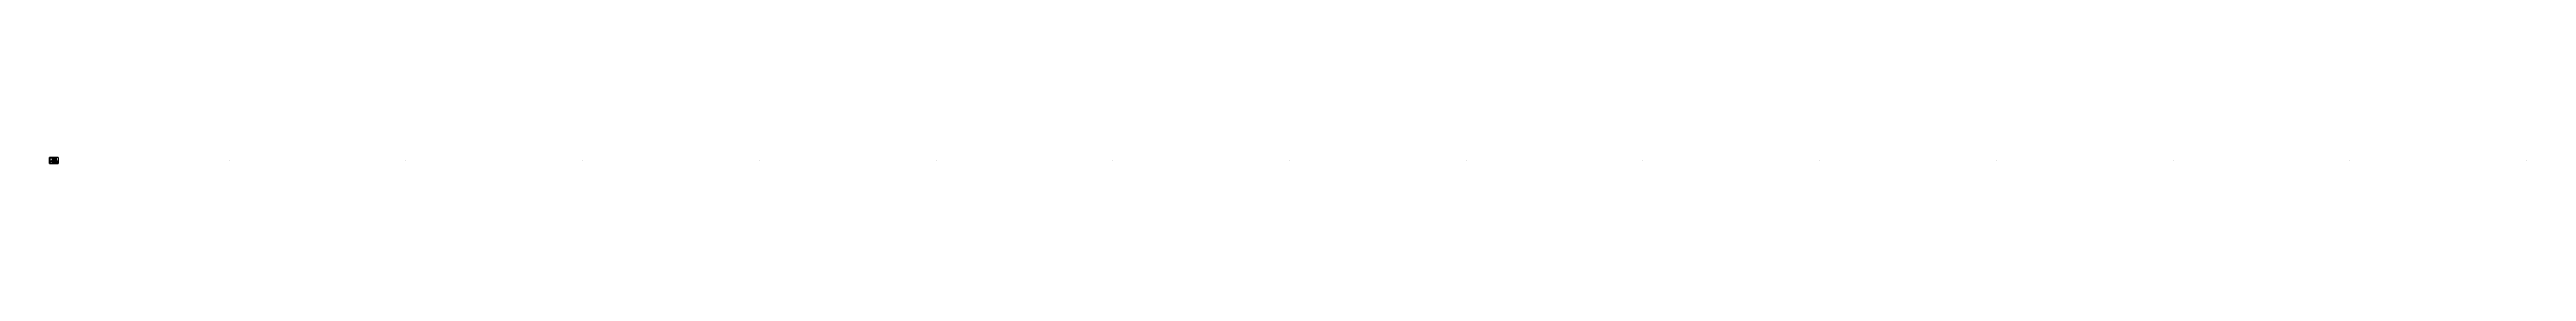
# Model space of a CAD drawing. Header units: millimetres. Extents: x -25 to 84078, y -5 to 205.
import ezdxf
from ezdxf.enums import TextEntityAlignment as Align

# ---------------------------------------------------------------- set-up
doc = ezdxf.new("R2010")
doc.units = ezdxf.units.MM
doc.header["$LTSCALE"] = 10
for name, color, linetype in [('1轮廓实线层', 7, 'Continuous'), ('2细线层', 7, 'Continuous'), ('6文字层', 7, 'Continuous'), ('图框层', 7, 'Continuous')]:
    doc.layers.add(name, color=color, linetype=linetype)
doc.styles.add('PC_TEXTSTYLE', font='txt.shx', dxfattribs={"width": 0.8, "bigfont": 'hzfs.shx'})

# ---------------------------------------------------------------- blocks, each defined once
blk = doc.blocks.new('PC_TITLE_BLOCK')
at = {"layer": '1轮廓实线层'}
for p, q in [((0, 45), (-180, 45)), ((-180, 0), (-180, 45)), ((-180, 20), (-60, 20)), ((-180, 0), (0, 0)), ((-172, 20), (-172, 45)), ((-165, 20), (-165, 45)), ((-165, 0), (-165, 20)), ((-150, 0), (-150, 20)), ((-145, 20), (-145, 45)), ((-135, 0), (-135, 20)), ((-130, 20), (-130, 45)), ((-120, 0), (-120, 45)), ((-60, 30), (0, 30)), ((-60, 15), (0, 15))]:
    blk.add_line(p, q, dxfattribs=at)
at = {"layer": '1轮廓实线层', "color": 7}
for p, q in [((-180, 25), (-120, 25)), ((-60, 0), (-60, 45))]:
    blk.add_line(p, q, dxfattribs=at)
at = {"layer": '2细线层'}
for p, q in [((-180, 40), (-120, 40)), ((-180, 35), (-120, 35)), ((-180, 30), (-120, 30)), ((-180, 15), (-120, 15)), ((-180, 10), (-120, 10)), ((-180, 5), (-120, 5)), ((-120, 14), (-60, 14)), ((-120, 6), (-60, 6)), ((-112, 6), (-112, 14)), ((-105, 6), (-105, 14)), ((-98, 6), (-98, 14)), ((-90, 0), (-90, 20)), ((-75, 6), (-75, 20))]:
    blk.add_line(p, q, dxfattribs=at)
at = {"layer": '图框层'}
blk.add_line((0, 0), (0, 45), dxfattribs=at)
at = {"layer": '6文字层', "style": 'PC_TEXTSTYLE', "width": 0.667}
for s, p in [('标记', (-176, 22)), (' 设 计 ', (-172, 18)), (' 审 核 ', (-172, 8)), (' 工 艺 ', (-172, 2)), ('处数', (-168, 22)), (' 更改文件号 ', (-155, 22)), (' 标准化 ', (-142, 18)), (' 日 期 ', (-142, 2)), (' 签 字 ', (-138, 22)), (' 日期 ', (-125, 22)), ('共       页', (-105, 3)), (' 图 样 标 记 ', (-105, 17)), (' 重 量 ', (-82, 17)), ('第       页', (-75, 3)), (' 比 例 ', (-68, 17))]:
    blk.add_text(s, height=3.5, dxfattribs=at).set_placement(p, align=Align.MIDDLE)
at = {"layer": '6文字层', "style": 'PC_TEXTSTYLE', "width": 3.962018, "flags": 8}
blk.add_attdef('设计', text='', height=3.5, rotation=358.46442, dxfattribs=at).set_placement((-164, 15), (-150, 15), align=Align.FIT)
at = {"layer": '6文字层', "style": 'PC_TEXTSTYLE', "flags": 8}
for tag, height, width, p, p2 in [('工艺', 3.5, 1.786989, (-164, 0), (-151, 0)), ('审核', 3.5, 1.738738, (-164, 5), (-151, 5)), ('标准化', 3.5, 1.137204, (-134, 15), (-121, 15)), ('日期', 3.5, 1.717904, (-134, 0), (-121, 0)), ('产品名称或材料标记', 7, 0.675771, (-113, 29), (-66, 29)), ('共几页', 3.5, 0.619588, (-108, 1), (-101, 1)), ('重量', 3.5, 1.550325, (-88, 8), (-77, 8)), ('比例', 3.5, 1.526185, (-73, 8), (-62, 8)), ('企业名称', 5, 2.215212, (-54, 35), (-5, 35)), ('图样名称', 5, 2.237588, (-55, 20), (-5, 20)), ('图样代号', 5, 2.240461, (-55, 6), (-6, 6))]:
    blk.add_attdef(tag, text='', height=height, dxfattribs=dict(at, width=width)).set_placement(p, p2, align=Align.FIT)
at = {"layer": '6文字层', "color": 3, "style": 'PC_TEXTSTYLE', "width": 0.628057, "flags": 8}
blk.add_attdef('第几页', text='', height=3.5, dxfattribs=at).set_placement((-78, 1), (-71, 1), align=Align.FIT)
at = {"layer": '6文字层', "ltscale": 10, "style": 'PC_TEXTSTYLE', "flags": 1}
blk.add_attdef('图纸张数', (-59, 0), '', height=2.5, dxfattribs=at)
blk = doc.blocks.new('PC_TYDH_BLOCK')
at = {"layer": '2细线层', "linetype": 'Continuous'}
for p in [(60, 0), (0, -12)]:
    blk.add_line(p, (60, -12), dxfattribs=at)
at = {"layer": '6文字层', "style": 'PC_TEXTSTYLE', "width": 1.815486}
blk.add_attdef('图样代号', text='', height=7, rotation=180, dxfattribs=at).set_placement((58, -2), (2, -2), align=Align.FIT)

msp = doc.modelspace()

# ---------------------------------------------------------------- hatches: boundary and pattern name
h = msp.add_hatch(color=256)
h.paths.add_polyline_path([(117, 113), (118, 113, 1)])
h.paths.add_polyline_path([(118, 113), (118, 113), (118, 113, 0.414214)])
h.paths.add_polyline_path([(118, 113), (117, 113, 0.414214), (118, 113)])
h = msp.add_hatch(color=256)
h.paths.add_polyline_path([(117, 96), (118, 96, 1)])
h.paths.add_polyline_path([(118, 96), (118, 96), (118, 95, 0.414214)])
h.paths.add_polyline_path([(118, 96), (117, 96, 0.414214), (118, 95)])
h = msp.add_hatch(color=256)
h.paths.add_polyline_path([(123, 113), (124, 113, 1)])
h.paths.add_polyline_path([(124, 113), (123, 113), (123, 113, 0.414214)])
h.paths.add_polyline_path([(123, 113), (123, 113, 0.414214), (123, 113)])
h = msp.add_hatch(color=256)
h.paths.add_polyline_path([(123, 88), (124, 88, 1)])
h.paths.add_polyline_path([(124, 88), (123, 88), (123, 87, 0.414214)])
h.paths.add_polyline_path([(123, 88), (123, 88, 0.414214), (123, 87)])

# ---------------------------------------------------------------- linework, layer by layer
for p, q in [((-25, -5), (-25, 205)), ((272, 205), (-25, 205)), ((-25, 205), (-25, 200)), ((-25, 100), (5, 100)), ((-25, 100), (0, 100)), ((-25, -5), (-25, 0)), ((0, 0), (0, 200)), ((267, 200), (0, 200)), ((0, 84), (267, 84)), ((0, 53), (267, 53)), ((0, 0), (267, 0)), ((61, 95), (189, 95)), ((61, 87), (195, 87)), ((80, 84), (80, 60)), ((80, 60), (80, 53)), ((81, 160), (82, 159)), ((81, 160), (82, 159)), ((81, 114), (81, 159)), ((87, 160), (88, 159)), ((87, 160), (88, 159)), ((87, 114), (87, 159)), ((89, 84), (89, 53)), ((92, 84), (92, 53)), ((93, 160), (94, 159)), ((93, 160), (94, 159)), ((93, 114), (93, 159)), ((99, 160), (100, 159)), ((99, 160), (100, 159)), ((99, 114), (99, 159)), ((101, 84), (101, 53)), ((104, 53), (104, 84)), ((105, 160), (106, 159)), ((105, 160), (106, 159)), ((105, 114), (105, 159)), ((111, 160), (112, 159)), ((111, 160), (112, 159)), ((111, 114), (111, 159)), ((113, 84), (113, 53)), ((116, 84), (116, 53)), ((117, 160), (118, 159)), ((117, 160), (118, 159)), ((118, 109), (118, 159)), ((118, 113), (119, 113)), ((118, 104), (118, 95)), ((121, 113), (123, 113)), ((123, 160), (124, 159)), ((123, 160), (124, 159)), ((123, 109), (123, 159)), ((123, 109), (123, 87)), ((124, 205), (124, 195)), ((124, 205), (124, 200)), ((124, 84), (124, 53)), ((124, -5), (124, 5)), ((124, -5), (124, 0)), ((129, 160), (130, 159)), ((129, 160), (130, 159)), ((129, 116), (129, 159)), ((135, 160), (136, 159)), ((135, 160), (136, 159)), ((135, 87), (135, 159)), ((141, 160), (142, 159)), ((141, 160), (142, 159)), ((141, 126), (141, 159)), ((147, 160), (148, 159)), ((147, 160), (148, 159)), ((147, 126), (147, 159)), ((153, 160), (154, 159)), ((153, 160), (154, 159)), ((153, 126), (153, 159)), ((159, 160), (160, 159)), ((159, 160), (160, 159)), ((159, 126), (159, 159)), ((165, 160), (166, 159)), ((165, 160), (166, 159)), ((165, 126), (165, 159)), ((171, 160), (172, 159)), ((171, 160), (172, 159)), ((171, 126), (171, 159)), ((177, 160), (178, 159)), ((177, 160), (178, 159)), ((177, 126), (177, 159)), ((181, 107), (178, 107)), ((183, 160), (184, 159)), ((183, 160), (184, 159)), ((183, 126), (183, 159)), ((188, 84), (188, 53)), ((189, 160), (190, 159)), ((189, 160), (190, 159)), ((189, 122), (189, 159)), ((189, 101), (189, 95)), ((195, 160), (196, 159)), ((195, 160), (196, 159)), ((195, 114), (195, 159)), ((195, 101), (195, 87)), ((198, 84), (198, 53)), ((272, 100), (262, 100)), ((267, 200), (267, 0)), ((272, 100), (267, 100)), ((272, 205), (272, -5)), ((6078, 88), (6078, 84)), ((6078, 88), (6078, 84)), ((12078, 88), (12078, 84)), ((12078, 88), (12078, 84)), ((18078, 88), (18078, 84)), ((18078, 88), (18078, 84)), ((24078, 88), (24078, 84)), ((24078, 88), (24078, 84)), ((30078, 88), (30078, 84)), ((30078, 88), (30078, 84)), ((36078, 88), (36078, 84)), ((36078, 88), (36078, 84)), ((42078, 88), (42078, 84)), ((42078, 88), (42078, 84)), ((48078, 88), (48078, 84)), ((48078, 88), (48078, 84)), ((54078, 88), (54078, 84)), ((54078, 88), (54078, 84)), ((60078, 88), (60078, 84)), ((60078, 88), (60078, 84)), ((66078, 88), (66078, 84)), ((66078, 88), (66078, 84)), ((72078, 88), (72078, 84)), ((72078, 88), (72078, 84)), ((78078, 88), (78078, 84)), ((78078, 88), (78078, 84)), ((84078, 88), (84078, 84)), ((84078, 88), (84078, 84)), ((-25, -5), (272, -5)), ((-25, -5), (0, -5)), ((272, -5), (267, -5))]:
    msp.add_line(p, q)
for points in [[(72, 182), (204, 182), (204, 126), (72, 126)], [(115, 109), (121, 109), (121, 104), (115, 104)], [(119, 113), (121, 113), (121, 112), (119, 112)], [(178, 107), (176, 110), (174, 107), (176, 105)], [(181, 114), (202, 114), (202, 101), (181, 101)]]:
    msp.add_lwpolyline(points, close=True)
for centre, radius in [((61, 95), 0.344), ((61, 87), 0.344), ((82, 160), 0.881), ((88, 160), 0.881), ((94, 160), 0.881), ((100, 160), 0.881), ((106, 160), 0.881), ((112, 160), 0.881), ((118, 160), 0.881), ((124, 160), 0.881), ((130, 160), 0.881), ((136, 160), 0.881), ((142, 160), 0.881), ((148, 160), 0.881), ((154, 160), 0.881), ((160, 160), 0.881), ((166, 160), 0.881), ((172, 160), 0.881), ((178, 160), 0.881), ((184, 160), 0.881), ((190, 160), 0.881), ((196, 160), 0.881)]:
    msp.add_circle(centre, radius)
at = {"layer": '6文字层'}
for p, q in [((189, 116), (129, 116)), ((189, 122), (183, 122)), ((183, 122), (183, 114)), ((189, 114), (189, 116))]:
    msp.add_line(p, q, dxfattribs=at)

# ---------------------------------------------------------------- block references
ref = msp.add_blockref('PC_TYDH_BLOCK', (0, 200))
ref.add_attrib('图样代号', 'HZ-CZQXJ-10-07', dxfattribs={"layer": '6文字层', "height": 7, "rotation": 180, "style": 'PC_TEXTSTYLE', "width": 0.614214}).set_placement((58, 198), (2, 198), align=Align.FIT)
ref = msp.add_blockref('PC_TITLE_BLOCK', (267, 0))
ref.add_attrib('产品名称或材料标记', '曲线密封性能检测台', dxfattribs={"layer": '6文字层', "height": 7, "style": 'PC_TEXTSTYLE', "width": 0.667}).set_placement((177, 29), align=Align.CENTER)
ref.add_attrib('图样名称', '电器原理图', dxfattribs={"layer": '6文字层', "height": 5, "style": 'PC_TEXTSTYLE', "width": 0.667}).set_placement((237, 20), align=Align.CENTER)
ref.add_attrib('企业名称', '浩然正大责任有限公司', dxfattribs={"layer": '6文字层', "height": 5, "style": 'PC_TEXTSTYLE', "width": 0.667}).set_placement((237, 35), align=Align.CENTER)
ref.add_attrib('图样代号', 'HZ-CZQXJ-10-07', dxfattribs={"layer": '6文字层', "height": 5, "style": 'PC_TEXTSTYLE', "width": 0.667}).set_placement((237, 6), align=Align.CENTER)
ref.add_attrib('比例', '1:1', dxfattribs={"layer": '6文字层', "height": 3.5, "style": 'PC_TEXTSTYLE', "width": 0.667}).set_placement((199, 8), align=Align.CENTER)
ref.add_attrib('第几页', '6', dxfattribs={"layer": '6文字层', "color": 3, "height": 3.5, "style": 'PC_TEXTSTYLE', "width": 0.667}).set_placement((192, 1), align=Align.CENTER)

# ---------------------------------------------------------------- texts
at = {"style": 'PC_TEXTSTYLE'}
for s, p in [('A', (-12, 152)), ('B', (-12, 48)), ('1', (49, 202)), ('2', (198, 202)), ('A', (270, 152)), ('B', (270, 48)), ('1', (49, -2)), ('2', (198, -2))]:
    msp.add_text(s, height=4, dxfattribs=at).set_placement(p, align=Align.MIDDLE)
at = {"style": 'PC_TEXTSTYLE', "width": 0.8}
for s, height, p in [('24V-', 2.16, (44, 87)), ('24V+', 2.16, (45, 99)), ('1', 2.18, (81, 161)), ('2', 2.18, (87, 161)), ('3', 2.18, (93, 161)), ('4', 2.18, (99, 161)), ('5', 2.18, (105, 161)), ('6', 2.18, (111, 161)), ('KV1', 2.16, (114, 90)), ('7', 2.18, (117, 161)), ('P', 0.974, (117, 106)), ('8', 2.18, (123, 161)), ('9', 2.18, (129, 161)), ('10', 2.18, (135, 161)), ('11', 2.18, (141, 161)), ('12', 2.18, (147, 161)), ('13', 2.18, (153, 161)), ('14', 2.18, (159, 161)), ('15', 2.18, (165, 161)), ('16', 2.18, (171, 161)), ('P', 1.85, (176, 106)), ('16', 2.18, (177, 161)), ('白', 3.46, (182, 109)), ('16', 2.18, (183, 161)), ('棕', 3.46, (187, 102)), ('黑', 3.46, (188, 109)), ('BL', 2.16, (187, 90)), ('16', 2.18, (189, 161)), ('蓝', 3.46, (194, 109)), ('蓝', 3.46, (194, 102)), ('16', 2.18, (195, 161))]:
    msp.add_text(s, height=height, dxfattribs=at).set_placement(p)
for s, p in [('AI 0', (80, 140)), ('AI0+', (82, 106)), ('AI GND', (86, 140)), ('AI0-', (88, 106)), ('AI 2', (92, 140)), ('AI2+', (94, 106)), ('AI GND', (98, 140)), ('AI2-', (100, 106)), ('AI 4', (104, 140)), ('AI4+', (107, 106)), ('AI GND', (110, 140)), ('AI4-', (113, 106)), ('AI 6', (116, 140)), ('AI GND', (122, 140)), ('AI6+', (122, 117)), ('AI 8', (128, 140)), ('AI6-', (128, 117)), ('AI GND', (134, 140)), ('AI8+', (134, 117)), ('AI 10', (140, 140)), ('AI8-', (140, 117)), ('AI GND', (146, 140)), ('AI 12', (152, 140)), ('AI GND', (158, 140)), ('AI 14', (164, 140)), ('AI GND', (170, 140)), ('DA0 REF', (176, 140)), ('A0 GND', (182, 140)), ('DA0 OUT', (188, 140)), ('A0 GND', (194, 140)), ('A0+', (193, 117)), ('A0-', (199, 117))]:
    msp.add_text(s, height=2.88, rotation=90, dxfattribs=at).set_placement(p)
at = {"attachment_point": 1}
for s, insert, char_height, width in [('{\\fSimSun|b0|i0|c134|p54;输入力传感信号输入器}', (84, 82), 1.5, 0.716), ('{\\fSimSun|b0|i0|c134|p54;接线端子板（\\fArial|b0|i0|c0|p32;PCI-\\fSimSun|b0|i0|c0|p54;1716\\fSimSun|b0|i0|c134|p54;）}', (91, 173), 4.8, 78.24), ('{\\fSimSun|b0|i0|c134|p54;始动值传感信号输入器}', (96, 82), 1.5, 0.716), ('{\\fSimSun|b0|i0|c134|p54;输出力传感信号输入器}', (107, 83), 1.5, 0.716), ('{\\fSimSun|b0|i0|c134|p54;真空度传感器信号输入}', (119, 83), 1.5, 0.716), ('{\\fSimSun|b0|i0|c134|p54;真空比例调节阀}', (192, 82), 1.5, 0.716)]:
    msp.add_mtext(s, dxfattribs=dict(at, insert=insert, char_height=char_height, width=width))

doc.saveas('drawing.dxf')
